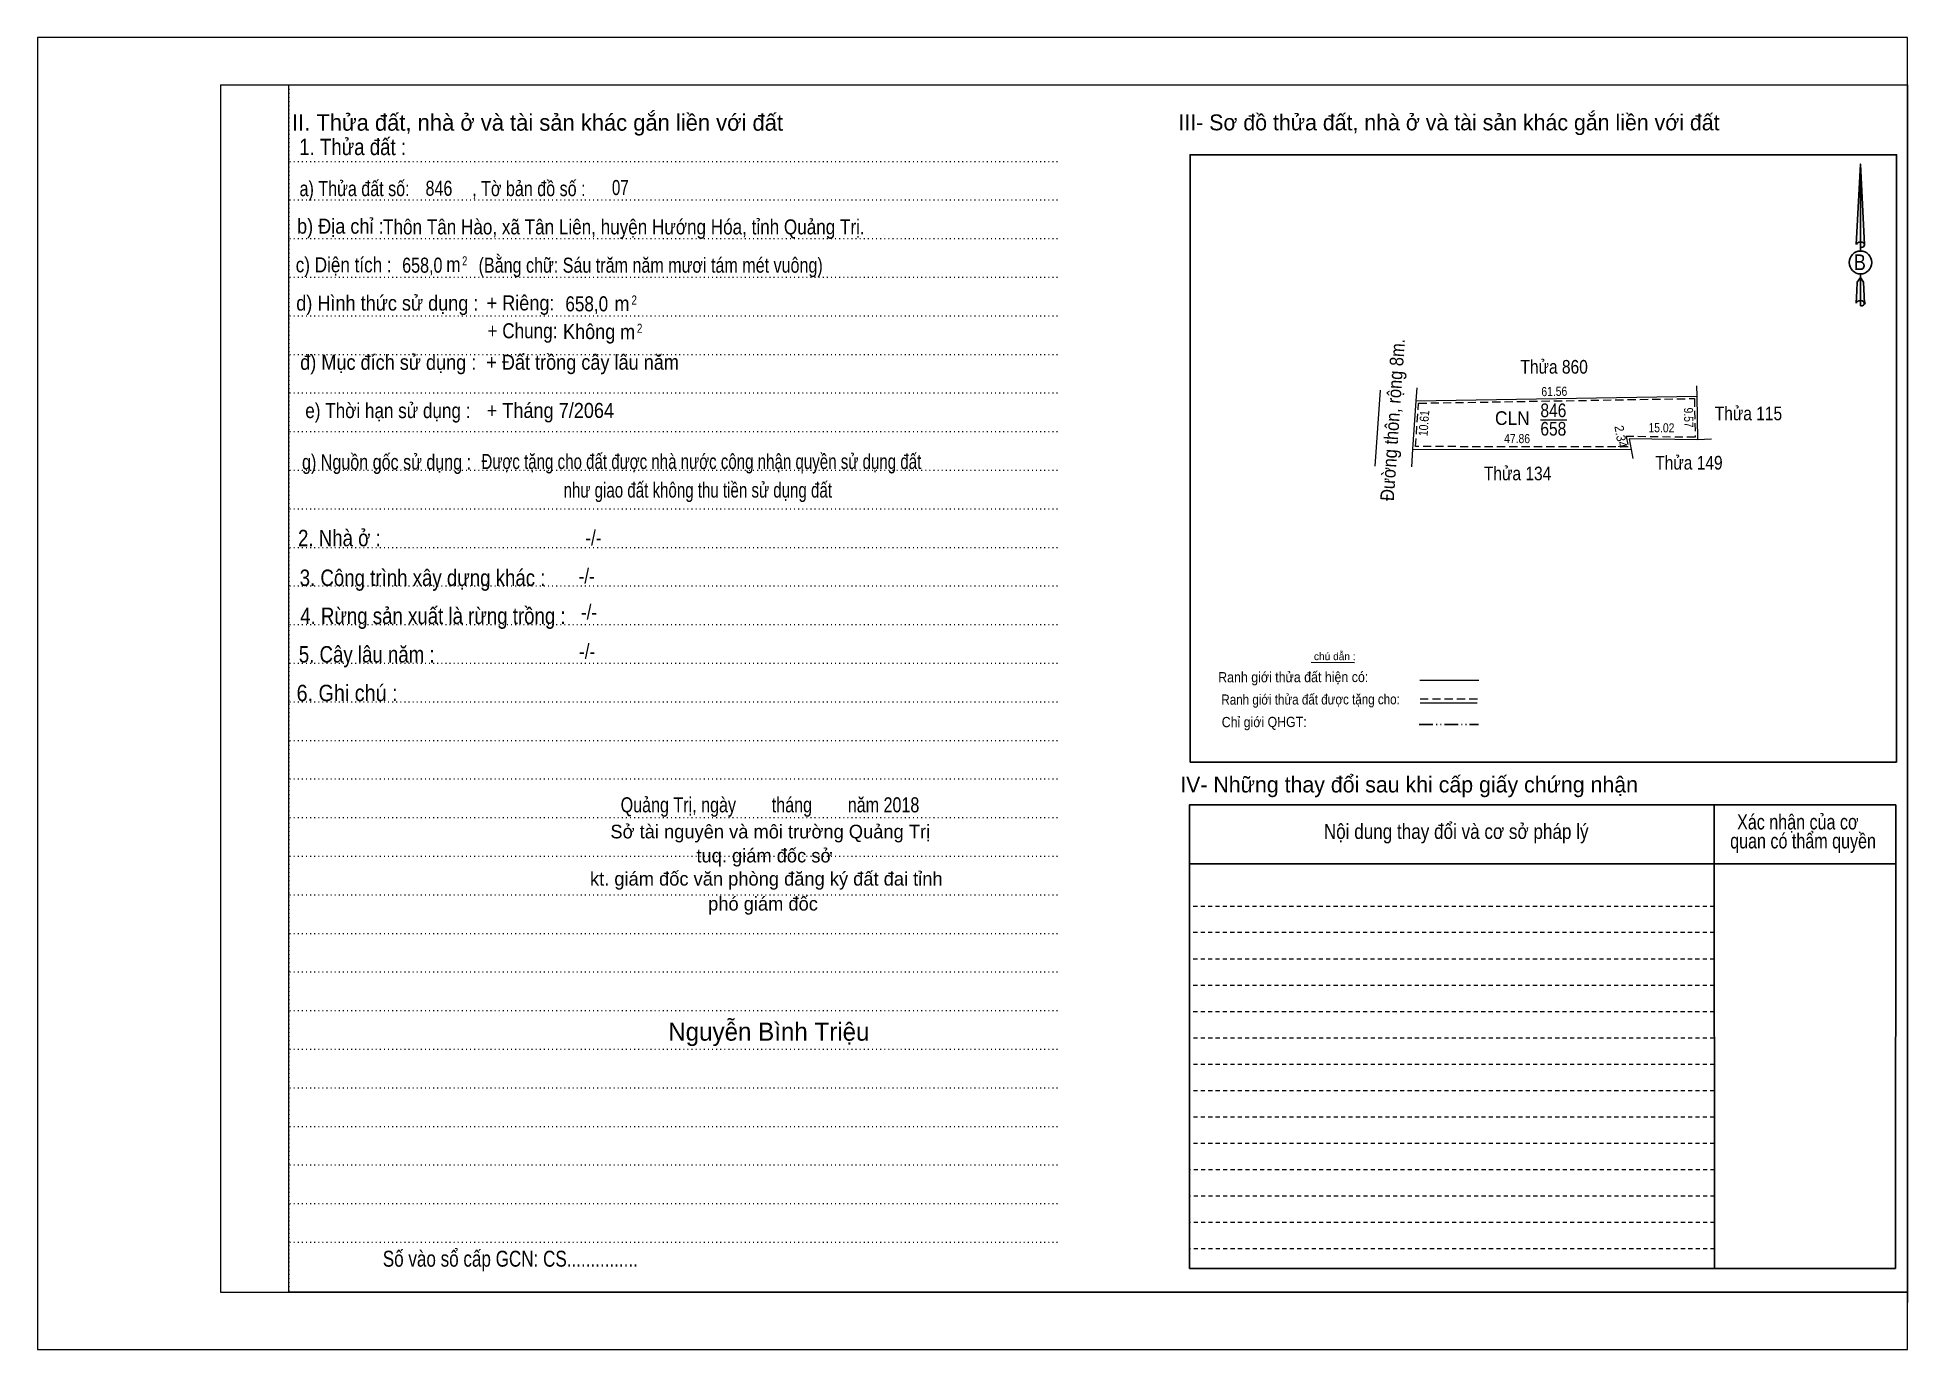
# Model space of a CAD drawing. Header units: metres. Extents: x 547898 to 549050, y 1838589 to 1839130.
# Drawn here: x 548639.4 to 549049.8, y 1838842.5 to 1839130.5 of the extents above; entities that cross this region are included whole.
import ezdxf
from ezdxf.enums import TextEntityAlignment as Align

# ---------------------------------------------------------------- set-up
doc = ezdxf.new("R2010")
doc.units = ezdxf.units.M
doc.header["$LTSCALE"] = 0.6
doc.header["$PDMODE"] = 32
doc.header["$PDSIZE"] = 0.3
for name, pattern in [('DASH_DOUBLE_DOT', [9.2, 5, -1.2, 0.3, -1.2, 0.3, -1.2]), ('DOTTED', [1.5, 0.3, -1.2]), ('MEDIUM_DASHED', [4.5, 3, -1.5]), ('SHORT_DASHED', [2.7, 1.5, -1.2])]:
    doc.linetypes.add(name, pattern=pattern)
for name, color, linetype, lineweight in [('1', 7, 'Continuous', 13), ('10', 7, 'Continuous', 13), ('18', 7, 'Continuous', 25), ('2', 7, 'Continuous', 13), ('28', 7, 'Continuous', 25), ('55', 7, 'Continuous', 13)]:
    doc.layers.add(name, color=color, linetype=linetype, lineweight=lineweight)

msp = doc.modelspace()

# ---------------------------------------------------------------- texts
at = {"layer": '10'}
for s, height, rotation, width, p in [('Đường thôn, rộng 8m.', 3, 86.04, 0.9, (548938.2691, 1839046.4414)), ('61.56', 2, 0.959, 0.85, (548972.2883, 1839051.7688)), ('10.61', 2, 86.053, 0.85, (548944.6571, 1839045.7362)), ('9.57', 2, 271.137, 0.85, (549000.7543, 1839046.9998)), ('47.86', 2, 359.904, 0.85, (548964.1033, 1839041.4251)), ('2.34', 2, 280.107, 0.95, (548985.886, 1839042.6805)), ('15.02', 2, 359.313, 0.85, (548995.773, 1839043.7951))]:
    msp.add_text(s, height=height, rotation=rotation, dxfattribs=dict(at, width=width)).set_placement(p, align=Align.CENTER)
for s, width, p in [('Thửa 860', 0.85, (548972.235, 1839056.67)), ('CLN', 0.95, (548963.06, 1839045.41)), ('846', 0.85, (548972.07, 1839047.12)), ('Thửa 115', 0.85, (549014.875, 1839046.44)), ('658', 0.85, (548972.055, 1839043.07)), ('Thửa 134', 0.85, (548964.215, 1839033.26)), ('Thửa 149', 0.85, (549001.81, 1839035.62))]:
    msp.add_text(s, height=3, dxfattribs=dict(at, width=width)).set_placement(p, align=Align.CENTER)
at = {"layer": '18'}
for s, height, p in [('II. Thửa đất, nhà ở và tài sản khác gắn liền với đất', 3.6, (548749.14, 1839109.99)), ('Sở tài nguyên và môi trường Quảng Trị', 3, (548800.22, 1838954.67)), ('tuq. giám đốc sở', 3, (548798.94, 1838949.39)), ('kt. giám đốc văn phòng đăng ký đất đai tỉnh', 3, (548799.35, 1838944.31)), ('phó giám đốc', 3, (548798.63, 1838938.83)), ('Nguyễn Bình Triệu', 3.96, (548799.91, 1838910.27))]:
    msp.add_text(s, height=height, dxfattribs=at).set_placement(p, align=Align.CENTER)
for s, height, width, p in [('1. Thửa đất :', 3.6, 0.85, (548708.57, 1839104.63)), ('a) Thửa đất số:              , Tờ bản đồ số : ', 3.3, 0.8, (548728.8, 1839095.63)), ('846', 3.3, 0.8, (548727.515, 1839095.71)), ('07', 3.3, 0.75, (548767.31, 1839095.87)), ('b) Địa chỉ : ', 3.3, 0.9, (548706.42, 1839087.39)), ('Thôn Tân Hào, xã Tân Liên, huyện Hướng Hóa, tỉnh Quảng Trị.', 3.3, 0.85, (548768.1, 1839087.23)), ('c) Diện tích :                                                   ', 3.3, 0.85, (548733.19, 1839078.91)), ('658,0', 3.3, 0.8, (548723.865, 1839078.83)), (' m', 3.3, 0.85, (548730.17, 1839078.99)), ('2', 2, 0.75, (548733.17, 1839080.43)), ('(Bằng chữ: Sáu trăm năm mươi tám mét vuông)', 3.3, 0.8, (548773.98, 1839078.83)), ('B', 3.456, 0.85, (549039.33, 1839079.39)), ('d) Hình thức sử dụng :', 3.3, 0.9, (548716.19, 1839070.51)), ('+ Riêng: ', 3.3, 0.9, (548745.97, 1839070.55)), ('658,0', 3.3, 0.85, (548759.955, 1839070.35)), (' m', 3.3, 0.9, (548767.13, 1839070.39)), ('2', 2, 0.8, (548770.36, 1839071.83)), ('       + Chung:', 3.3, 0.85, (548742.2, 1839064.43)), ('Không', 3.3, 0.9, (548760.48, 1839064.25)), (' m', 3.3, 0.9, (548768.37, 1839064.19)), ('2', 2, 0.8, (548771.56, 1839065.63)), ('đ) Mục đích sử dụng :', 3.3, 0.9, (548716.39, 1839057.51)), ('+ Đất trồng cây lâu năm', 3.3, 0.9, (548759.04, 1839057.53)), ('e) Thời hạn sử dụng :', 3.3, 0.85, (548716.31, 1839046.91)), ('+ Tháng 7/2064', 3.3, 0.9, (548751.97, 1839046.95)), ('Được tặng cho đất được nhà nước công nhận quyền sử dụng đất ', 3.3, 0.75, (548785.56, 1839035.74)), ('g) Nguồn gốc sử dụng :', 3.3, 0.8, (548716.02, 1839035.63)), ('như giao đất không thu tiền sử dụng đất', 3.3, 0.75, (548784.315, 1839029.47)), ('2. Nhà ở :', 3.6, 0.85, (548705.67, 1839018.79)), ('3. Công trình xây dựng khác :', 3.6, 0.85, (548723.92, 1839010.07)), ('4. Rừng sản xuất là rừng trồng :', 3.6, 0.85, (548726.19, 1839001.71)), ('5. Cây lâu năm :', 3.6, 0.85, (548711.66, 1838993.27)), ('6. Ghi chú :', 3.6, 0.9, (548707.35, 1838984.79)), ('Quảng Trị, ngày        tháng        năm 2018', 3.3, 0.8, (548800.16, 1838960.39)), ('Số vào sổ cấp GCN: CS...............', 3.5, 0.8, (548743.18, 1838860.67))]:
    msp.add_text(s, height=height, dxfattribs=dict(at, width=width)).set_placement(p, align=Align.CENTER)
at = {"layer": '28'}
for s, p in [('III- Sơ đồ thửa đất, nhà ở và tài sản khác gắn liền với đất', (548949.16, 1839110.07)), ('IV- Những thay đổi sau khi cấp giấy chứng nhận', (548940.41, 1838964.75))]:
    msp.add_text(s, height=3.5, dxfattribs=at).set_placement(p, align=Align.CENTER)
for s, width, p in [('-/-', 0.85, (548761.41, 1839018.99)), ('-/-', 0.85, (548759.93, 1839010.59)), ('-/-', 0.85, (548760.45, 1839002.71)), ('-/-', 0.85, (548760.03, 1838994.07)), ('Nội dung thay đổi và cơ sở pháp lý', 0.85, (548950.74, 1838954.55)), ('Xác nhận của cơ', 0.8, (549025.71, 1838956.63)), (' quan có thẩm quyền', 0.8, (549026.37, 1838952.47))]:
    msp.add_text(s, height=3.3, dxfattribs=dict(at, width=width)).set_placement(p, align=Align.CENTER)
at = {"layer": '55'}
msp.add_text('chú dẫn :', height=1.665, rotation=359.976, dxfattribs=at).set_placement((548924.1046, 1838993.7877), align=Align.CENTER)
for s, height, width, p in [('Ranh giới thửa đất hiện có:', 2.26, 0.9, (548914.9825, 1838988.9451)), ('Ranh giới thửa đất được tặng cho:', 2.24, 0.85, (548918.7925, 1838984.0535)), ('Chỉ giới QHGT:', 2.25, 0.9, (548908.6125, 1838979.0908))]:
    msp.add_text(s, height=height, rotation=0.127, dxfattribs=dict(at, width=width)).set_placement(p, align=Align.CENTER)

# ---------------------------------------------------------------- linework, layer by layer
at = {"layer": '1'}
for p, q in [((548679.6, 1839120.07), (549049.8, 1839120.07)), ((548679.6, 1839120.07), (548679.6, 1838855.07)), ((549049.8, 1839120.07), (549049.8, 1838852.83)), ((548679.6, 1838855.07), (549049.8, 1838855.07))]:
    msp.add_line(p, q, dxfattribs=at)
at = {"layer": '1', "linetype": 'DOTTED'}
for p, q in [((548694.6, 1839120.07), (548694.6, 1838855.07)), ((548694.6, 1839120.07), (548694.6, 1838855.07)), ((548694.76, 1839103.23), (548863.84, 1839103.23)), ((548694.76, 1839094.79), (548863.84, 1839094.79)), ((548694.76, 1839086.31), (548863.84, 1839086.31)), ((548694.76, 1839077.83), (548863.84, 1839077.83)), ((548694.76, 1839069.35), (548863.84, 1839069.35)), ((548694.76, 1839060.87), (548863.84, 1839060.87)), ((548694.76, 1839052.43), (548863.84, 1839052.43)), ((548694.76, 1839043.95), (548863.84, 1839043.95)), ((548694.76, 1839035.47), (548863.84, 1839035.47)), ((548694.76, 1839026.99), (548863.84, 1839026.99)), ((548694.76, 1839018.55), (548863.84, 1839018.55)), ((548694.76, 1839010.07), (548863.84, 1839010.07)), ((548694.76, 1839001.59), (548863.84, 1839001.59)), ((548694.76, 1838993.11), (548863.84, 1838993.11)), ((548694.76, 1838984.63), (548863.84, 1838984.63)), ((548694.76, 1838976.19), (548863.84, 1838976.19)), ((548694.76, 1838967.71), (548863.84, 1838967.71)), ((548694.76, 1838959.23), (548863.84, 1838959.23)), ((548694.76, 1838950.79), (548863.84, 1838950.79)), ((548694.76, 1838942.31), (548863.84, 1838942.31)), ((548694.76, 1838933.79), (548863.84, 1838933.79)), ((548694.76, 1838925.35), (548863.84, 1838925.35)), ((548694.76, 1838916.91), (548863.84, 1838916.91)), ((548694.76, 1838908.39), (548863.84, 1838908.39)), ((548694.76, 1838899.91), (548863.84, 1838899.91)), ((548694.76, 1838891.47), (548863.84, 1838891.47)), ((548694.76, 1838882.99), (548863.84, 1838882.99)), ((548694.76, 1838874.51), (548863.84, 1838874.51)), ((548694.76, 1838866.03), (548863.84, 1838866.03))]:
    msp.add_line(p, q, dxfattribs=at)
at = {"layer": '1'}
for points in [[(548639.4, 1838842.47), (549049.8, 1838842.47), (549049.8, 1839130.47), (548639.4, 1839130.47)], [(548694.6, 1839120.07), (549049.8, 1839120.07), (549049.8, 1838855.07), (548694.6, 1838855.07)]]:
    msp.add_lwpolyline(points, close=True, dxfattribs=at)
at = {"layer": '10'}
for p, q in [((548932.98, 1839036.37), (548934.14, 1839053.05)), ((548941.98, 1839050.71), (549003.53, 1839051.74)), ((548969.26, 1839046.5), (548975.05, 1839046.5)), ((548940.98, 1839036.2), (548941.25, 1839040.13)), ((548941.25, 1839040.13), (548989.11, 1839040.05)), ((548989.11, 1839040.05), (548989.47, 1839038.02)), ((549006.75, 1839042.29), (549003.72, 1839042.17))]:
    msp.add_line(p, q, dxfattribs=at)
for points in [[(548941.25, 1839040.13), (548941.98, 1839050.71), (548942.18, 1839053.56)], [(549003.49, 1839054.03), (549003.53, 1839051.74), (549003.72, 1839042.17)], [(549003.72, 1839042.17), (548988.7, 1839042.35), (548989.11, 1839040.05)]]:
    msp.add_lwpolyline(points, dxfattribs=at)
at = {"layer": '10', "linetype": 'MEDIUM_DASHED'}
msp.add_lwpolyline([(549003.01, 1839051.21), (549003.19, 1839042.7), (548988.07, 1839042.88), (548988.48, 1839040.58), (548941.81, 1839040.66), (548942.47, 1839050.19)], close=True, dxfattribs=at)
at = {"layer": '18'}
for p, q in [((549039.44, 1839102.67), (549040.36, 1839084.95)), ((549039.44, 1839102.67), (549040.36, 1839084.95)), ((549039.44, 1839102.67), (549040.36, 1839084.95)), ((549038.68, 1839087.75), (549038.52, 1839084.99)), ((549039.44, 1839085.55), (549039.44, 1839084.87)), ((549039.44, 1839084.87), (549039.44, 1839084.35)), ((549040.36, 1839084.95), (549040.36, 1839084.99)), ((549039.44, 1839084.35), (549039.44, 1839083.67)), ((549039.44, 1839084.35), (549039.44, 1839083.67)), ((549039.44, 1839084.35), (549039.44, 1839083.67)), ((549039.44, 1839077.75), (549039.44, 1839078.55)), ((549039.44, 1839077.75), (549039.44, 1839078.55)), ((549039.44, 1839077.75), (549039.44, 1839078.55)), ((549039.44, 1839077.75), (549040.12, 1839076.75)), ((549039.44, 1839077.75), (549040.12, 1839076.75)), ((549039.44, 1839077.75), (549040.12, 1839076.75)), ((549040.12, 1839076.75), (549040.36, 1839072.15)), ((549040.12, 1839076.75), (549040.36, 1839072.15)), ((549040.12, 1839076.75), (549040.36, 1839072.15)), ((549039.44, 1839072.75), (549039.44, 1839072.07)), ((549039.44, 1839072.07), (549039.44, 1839071.55))]:
    msp.add_line(p, q, dxfattribs=at)
for points in [[(549039.44, 1839085.55), (549039.44, 1839102.67), (549038.68, 1839087.75)], [(549039.44, 1839072.75), (549039.44, 1839077.75), (549038.76, 1839076.75), (549038.68, 1839074.87), (549038.52, 1839072.15)]]:
    msp.add_lwpolyline(points, dxfattribs=at)
for centre, start_param, end_param in [((549039.468, 1839084.9463), 1.57079633, 3.07445202), ((549039.468, 1839084.9463), 0.06714063, 1.57079633), ((549039.468, 1839084.9463), 4.71238898, 6.28318531), ((549039.468, 1839072.1054), 2.49106941, 3.07427841), ((549039.468, 1839072.1054), 1.57079633, 2.49106941), ((549039.468, 1839072.1054), 0.06714063, 1.57079633), ((549039.468, 1839072.1054), 4.71238898, 6.28318531)]:
    msp.add_ellipse(centre, major_axis=(0.907, 0), ratio=0.655448, start_param=start_param, end_param=end_param, dxfattribs=at)
msp.add_ellipse((549039.4671, 1839081.0695), major_axis=(0, 2.5159), ratio=0.983453, dxfattribs=at)
msp.add_point((549040.36, 1839072.15), dxfattribs=at)
at = {"layer": '2', "linetype": 'SHORT_DASHED'}
for p, q in [((549007.36, 1838933.99), (548892.2, 1838933.99)), ((549007.36, 1838928.19), (548892.2, 1838928.19)), ((549007.36, 1838922.39), (548892.2, 1838922.39)), ((549007.36, 1838916.63), (548892.2, 1838916.63)), ((549007.4, 1838910.83), (548892.2, 1838910.83)), ((549007.4, 1838905.07), (548892.2, 1838905.07)), ((549007.4, 1838899.27), (548892.2, 1838899.27)), ((549007.4, 1838893.47), (548892.2, 1838893.47)), ((549007.4, 1838887.71), (548892.2, 1838887.71)), ((549007.44, 1838881.91), (548892.2, 1838881.91)), ((549007.44, 1838876.11), (548892.2, 1838876.11)), ((549007.44, 1838870.35), (548892.2, 1838870.35)), ((549007.44, 1838864.55), (548892.2, 1838864.55))]:
    msp.add_line(p, q, dxfattribs=at)
at = {"layer": '28'}
for p, q in [((549047.4, 1838971.43), (548892.36, 1838971.43)), ((549007.36, 1838962.03), (549007.44, 1838860.27)), ((549047.24, 1838962.03), (549047.16, 1838860.27)), ((549047.24, 1838949.11), (548892.2, 1838949.11)), ((549047.16, 1838860.27), (548892.2, 1838860.27))]:
    msp.add_line(p, q, dxfattribs=at)
at = {"layer": '28', "linetype": 'SHORT_DASHED', "lineweight": 13}
msp.add_line((549007.36, 1838939.75), (548892.2, 1838939.75), dxfattribs=at)
at = {"layer": '28'}
for points in [[(549047.4, 1838971.43), (549047.4, 1839104.71), (548892.36, 1839104.71), (548892.36, 1838971.43)], [(549047.24, 1838962.03), (548892.2, 1838962.03), (548892.2, 1838860.27)]]:
    msp.add_lwpolyline(points, dxfattribs=at)
at = {"layer": '55'}
for p, q in [((548918.9, 1838993.35), (548928.4, 1838993.31)), ((548942.73, 1838989.36), (548955.73, 1838989.36)), ((548942.85, 1838984.4), (548955.33, 1838984.4)), ((548942.85, 1838984.4), (548955.33, 1838984.4))]:
    msp.add_line(p, q, dxfattribs=at)
at = {"layer": '55', "linetype": 'MEDIUM_DASHED'}
msp.add_line((548942.81, 1838985.28), (548955.61, 1838985.28), dxfattribs=at)
at = {"layer": '55', "linetype": 'DASH_DOUBLE_DOT', "lineweight": 25}
msp.add_line((548942.65, 1838979.64), (548955.65, 1838979.64), dxfattribs=at)

msp.set_redraw_order([(e.dxf.handle, doc.entitydb.next_handle()) for e in msp.query("TEXT MTEXT ATTDEF DIMENSION ARC_DIMENSION")])  # texts and dimensions are drawn at this point

doc.saveas('drawing.dxf')
